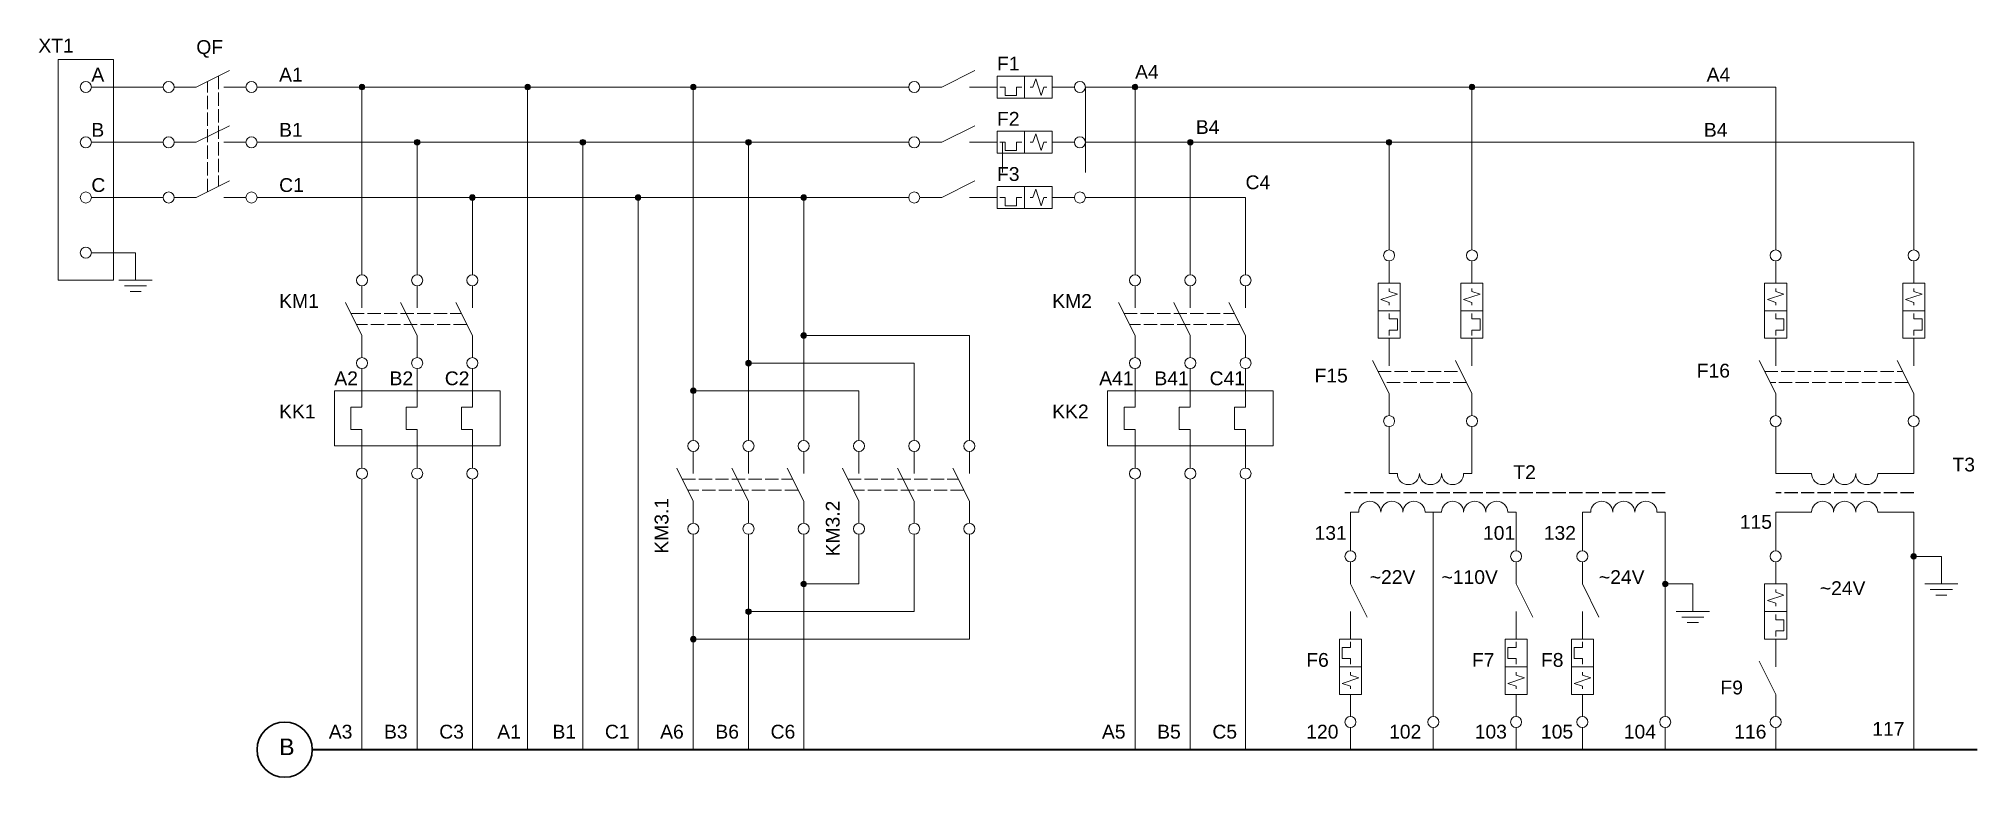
# Model space of a CAD drawing. Header units: millimetres. Extents: x 598 to 4132, y 1883 to 3415.
# Drawn here: x 1772.5 to 2123.5, y 2305.5 to 2439.2 of the extents above; entities that cross this region are included whole.
import ezdxf

# ---------------------------------------------------------------- set-up
doc = ezdxf.new("R2010")
doc.units = ezdxf.units.MM
doc.linetypes.add('ACAD_ISO02W100', pattern=[15, 12, -3])
doc.layers.get('0').update_dxf_attribs({"lineweight": 20})
doc.styles.get("Standard").update_dxf_attribs({"font": 'arial.ttf'})

msp = doc.modelspace()

# ---------------------------------------------------------------- texts
for s, height, p in [('XT1', 2.5, (1772.4, 2436.75)), ('QF', 2.5, (1801, 2436.5)), ('A', 2.5, (1782, 2431.5)), ('A1', 2.5, (1816, 2431.5)), ('F1', 2.5, (1946, 2433.5)), ('A4', 2.5, (1971, 2432)), ('A4', 2.5, (2074.5, 2431.5)), ('F2', 2.5, (1946, 2423.5)), ('B', 2.5, (1782, 2421.5)), ('B1', 2.5, (1816, 2421.5)), ('B4', 2.5, (1982, 2422)), ('B4', 2.5, (2074, 2421.5)), ('F3', 2.5, (1946, 2413.5)), ('C', 2.5, (1782, 2411.5)), ('C1', 2.5, (1816, 2411.5)), ('C4', 2.5, (1991, 2412)), ('KM1', 2.5, (1816, 2390.5)), ('KM2', 2.5, (1956, 2390.5)), ('F16', 2.5, (2072.71, 2377.89)), ('A2', 2.5, (1826, 2376.5)), ('B2', 2.5, (1836, 2376.5)), ('C2', 2.5, (1846, 2376.5)), ('A41', 2.5, (1964.5, 2376.5)), ('B41', 2.5, (1974.5, 2376.5)), ('C41', 2.5, (1984.5, 2376.5)), ('F15', 2.5, (2003.5, 2377)), ('KK1', 2.5, (1816, 2370.5)), ('KK2', 2.5, (1956, 2370.5)), ('T3', 2.5, (2119.02, 2360.88)), ('T2', 2.5, (2039.5, 2359.5)), ('115', 2.5, (2080.5, 2350.5)), ('131', 2.5, (2003.5, 2348.5)), ('101', 2.5, (2034, 2348.5)), ('132', 2.5, (2045, 2348.5)), ('~22V', 2.5, (2013.5, 2340.5)), ('~110V', 2.5, (2026.5, 2340.5)), ('~24V', 2.5, (2055, 2340.5)), ('~24V', 2.5, (2095, 2338.5)), ('F6', 2.5, (2002, 2325.5)), ('F7', 2.5, (2032, 2325.5)), ('F8', 2.5, (2044.5, 2325.5)), ('F9', 2.5, (2077, 2320.5)), ('A3', 2.5, (1825, 2312.5)), ('B3', 2.5, (1835, 2312.5)), ('C3', 2.5, (1845, 2312.5)), ('A1', 2.5, (1855.5, 2312.5)), ('B1', 2.5, (1865.5, 2312.5)), ('C1', 2.5, (1875, 2312.5)), ('A6', 2.5, (1885, 2312.5)), ('B6', 2.5, (1895, 2312.5)), ('C6', 2.5, (1905, 2312.5)), ('A5', 2.5, (1965, 2312.5)), ('B5', 2.5, (1975, 2312.5)), ('C5', 2.5, (1985, 2312.5)), ('120', 2.5, (2002, 2312.5)), ('102', 2.5, (2017, 2312.5)), ('103', 2.5, (2032.5, 2312.5)), ('105', 2.5, (2044.5, 2312.5)), ('104', 2.5, (2059.5, 2312.5)), ('116', 2.5, (2079.5, 2312.5)), ('117', 2.5, (2104.5, 2313)), ('B', 3, (1816, 2309.5))]:
    msp.add_text(s, height=height).set_placement(p)
for s, p in [('KM3.1', (1886.5, 2346)), ('KM3.2', (1917.5, 2345.5))]:
    msp.add_text(s, height=2.5, rotation=90).set_placement(p)

# ---------------------------------------------------------------- hatches: boundary and pattern name
h = msp.add_hatch(color=256)
h.dxf.hatch_style = 1
h.paths.add_polyline_path([(1831.5, 2430.5, 1), (1830.5, 2430.5, 1)])
h = msp.add_hatch(color=256)
h.dxf.hatch_style = 1
h.paths.add_polyline_path([(1861.5, 2430.5, 1), (1860.5, 2430.5, 1)])
h = msp.add_hatch(color=256)
h.dxf.hatch_style = 1
h.paths.add_polyline_path([(1891.5, 2430.5, 1), (1890.5, 2430.5, 1)])
h = msp.add_hatch(color=256)
h.dxf.hatch_style = 1
h.paths.add_polyline_path([(1971.5, 2430.5, 1), (1970.5, 2430.5, 1)])
h = msp.add_hatch(color=256)
h.dxf.hatch_style = 1
h.paths.add_polyline_path([(2032.5, 2430.5, 1), (2031.5, 2430.5, 1)])
h = msp.add_hatch(color=256)
h.dxf.hatch_style = 1
h.paths.add_polyline_path([(1841.5, 2420.5, 1), (1840.5, 2420.5, 1)])
h = msp.add_hatch(color=256)
h.dxf.hatch_style = 1
h.paths.add_polyline_path([(1871.5, 2420.5, 1), (1870.5, 2420.5, 1)])
h = msp.add_hatch(color=256)
h.dxf.hatch_style = 1
h.paths.add_polyline_path([(1901.5, 2420.5, 1), (1900.5, 2420.5, 1)])
h = msp.add_hatch(color=256)
h.dxf.hatch_style = 1
h.paths.add_polyline_path([(1981.5, 2420.5, 1), (1980.5, 2420.5, 1)])
h = msp.add_hatch(color=256)
h.dxf.hatch_style = 1
h.paths.add_polyline_path([(2017.5, 2420.5, 1), (2016.5, 2420.5, 1)])
h = msp.add_hatch(color=256)
h.dxf.hatch_style = 1
h.paths.add_polyline_path([(1851.5, 2410.5, 1), (1850.5, 2410.5, 1)])
h = msp.add_hatch(color=256)
h.dxf.hatch_style = 1
h.paths.add_polyline_path([(1881.5, 2410.5, 1), (1880.5, 2410.5, 1)])
h = msp.add_hatch(color=256)
h.dxf.hatch_style = 1
h.paths.add_polyline_path([(1911.5, 2410.5, 1), (1910.5, 2410.5, 1)])
h = msp.add_hatch(color=256)
h.dxf.hatch_style = 1
h.paths.add_polyline_path([(1911.5, 2385.5, 1), (1910.5, 2385.5, 1)])
h = msp.add_hatch(color=256)
h.dxf.hatch_style = 1
h.paths.add_polyline_path([(1901.5, 2380.5, 1), (1900.5, 2380.5, 1)])
h = msp.add_hatch(color=256)
h.dxf.hatch_style = 1
h.paths.add_polyline_path([(1891.5, 2375.5, 1), (1890.5, 2375.5, 1)])
h = msp.add_hatch(color=256)
h.dxf.hatch_style = 1
h.paths.add_polyline_path([(2112.5, 2345.5, 1), (2111.5, 2345.5, 1)])
h = msp.add_hatch(color=256)
h.dxf.hatch_style = 1
h.paths.add_polyline_path([(1911.5, 2340.5, 1), (1910.5, 2340.5, 1)])
h = msp.add_hatch(color=256)
h.dxf.hatch_style = 1
h.paths.add_polyline_path([(2067.5, 2340.5, 1), (2066.5, 2340.5, 1)])
h = msp.add_hatch(color=256)
h.dxf.hatch_style = 1
h.paths.add_polyline_path([(1901.5, 2335.5, 1), (1900.5, 2335.5, 1)])
h = msp.add_hatch(color=256)
h.dxf.hatch_style = 1
h.paths.add_polyline_path([(1891.5, 2330.5, 1), (1890.5, 2330.5, 1)])

# ---------------------------------------------------------------- linework, layer by layer
for p, q in [((1801, 2430.5), (1807, 2433.5)), ((1936, 2430.5), (1942, 2433.5)), ((1782, 2430.5), (1795, 2430.5)), ((1797, 2430.5), (1801, 2430.5)), ((1810, 2430.5), (1806, 2430.5)), ((1812, 2430.5), (1831, 2430.5)), ((1831, 2430.5), (1831, 2396.5)), ((1831, 2430.5), (1930, 2430.5)), ((1861, 2430.5), (1861, 2310.5)), ((1891, 2376), (1891, 2430.5)), ((1932, 2430.5), (1936, 2430.5)), ((1946, 2430.5), (1941, 2430.5)), ((1946.5, 2430.5), (1947.5, 2430.5)), ((1947.5, 2430.5), (1947.5, 2429)), ((1949.5, 2429), (1949.5, 2430.5)), ((1949.5, 2430.5), (1950.5, 2430.5)), ((1951, 2432.5), (1951, 2428.5)), ((1952, 2430.5), (1952.5, 2430.5)), ((1952.5, 2430.5), (1953, 2432)), ((1953, 2432), (1954, 2429)), ((1954, 2429), (1954.5, 2430.5)), ((1954.5, 2430.5), (1955, 2430.5)), ((1956, 2430.5), (1960, 2430.5)), ((2087, 2430.5), (1962, 2430.5)), ((1962, 2415), (1962, 2430.5)), ((1971, 2430.5), (1971, 2396.5)), ((2032, 2401), (2032, 2430.5)), ((2087, 2401), (2087, 2430.5)), ((1947.5, 2429), (1949.5, 2429)), ((1801, 2420.5), (1807, 2423.5)), ((1936, 2420.5), (1942, 2423.5)), ((1951, 2422.5), (1951, 2418.5)), ((1782, 2420.5), (1795, 2420.5)), ((1797, 2420.5), (1801, 2420.5)), ((1810, 2420.5), (1806, 2420.5)), ((1812, 2420.5), (1841, 2420.5)), ((1841, 2420.5), (1841, 2396.5)), ((1841, 2420.5), (1930, 2420.5)), ((1871, 2420.5), (1871, 2310.5)), ((1901, 2380.5), (1901, 2420.5)), ((1932, 2420.5), (1936, 2420.5)), ((1946, 2420.5), (1941, 2420.5)), ((1946.5, 2420.5), (1947.5, 2420.5)), ((1947, 2415), (1947, 2420.5)), ((1947.5, 2420.5), (1947.5, 2419)), ((1947.5, 2419), (1949.5, 2419)), ((1949.5, 2419), (1949.5, 2420.5)), ((1949.5, 2420.5), (1950.5, 2420.5)), ((1952, 2420.5), (1952.5, 2420.5)), ((1952.5, 2420.5), (1953, 2422)), ((1953, 2422), (1954, 2419)), ((1954, 2419), (1954.5, 2420.5)), ((1954.5, 2420.5), (1955, 2420.5)), ((1956, 2420.5), (1960, 2420.5)), ((2112, 2420.5), (1962, 2420.5)), ((1981, 2420.5), (1981, 2396.5)), ((2017, 2401), (2017, 2420.5)), ((2112, 2401), (2112, 2420.5)), ((1801, 2410.5), (1807, 2413.5)), ((1936, 2410.5), (1942, 2413.5)), ((1951, 2412.5), (1951, 2408.5)), ((1952.5, 2410.5), (1953, 2412)), ((1953, 2412), (1954, 2409)), ((1782, 2410.5), (1795, 2410.5)), ((1797, 2410.5), (1801, 2410.5)), ((1810, 2410.5), (1806, 2410.5)), ((1812, 2410.5), (1851, 2410.5)), ((1851, 2410.5), (1930, 2410.5)), ((1851, 2410), (1851, 2396.5)), ((1881, 2410.5), (1881, 2310.5)), ((1911, 2385.5), (1911, 2410.5)), ((1932, 2410.5), (1936, 2410.5)), ((1946, 2410.5), (1941, 2410.5)), ((1946.5, 2410.5), (1947.5, 2410.5)), ((1947.5, 2410.5), (1947.5, 2409)), ((1947.5, 2409), (1949.5, 2409)), ((1949.5, 2409), (1949.5, 2410.5)), ((1949.5, 2410.5), (1950.5, 2410.5)), ((1952, 2410.5), (1952.5, 2410.5)), ((1954, 2409), (1954.5, 2410.5)), ((1954.5, 2410.5), (1955, 2410.5)), ((1956, 2410.5), (1960, 2410.5)), ((1962, 2410.5), (1991, 2410.5)), ((1991, 2410.5), (1991, 2396.5)), ((1782, 2400.5), (1790, 2400.5)), ((1790, 2400.5), (1790, 2395.5)), ((2017, 2395), (2017, 2399)), ((2032, 2395), (2032, 2399)), ((2087, 2395), (2087, 2399)), ((2112, 2395), (2112, 2399)), ((1787, 2395.5), (1793, 2395.5)), ((1788, 2394.5), (1792, 2394.5)), ((1831, 2394.5), (1831, 2390.5)), ((1841, 2394.5), (1841, 2390.5)), ((1851, 2394.5), (1851, 2390.5)), ((1971, 2394.5), (1971, 2390.5)), ((1981, 2394.5), (1981, 2390.5)), ((1991, 2394.5), (1991, 2390.5)), ((2017, 2393.5), (2017, 2394)), ((2032, 2393.5), (2032, 2394)), ((2087, 2393.5), (2087, 2394)), ((2112, 2393.5), (2112, 2394)), ((1789, 2393.5), (1791, 2393.5)), ((1831, 2385.5), (1828, 2391.5)), ((1841, 2385.5), (1838, 2391.5)), ((1851, 2385.5), (1848, 2391.5)), ((1971, 2385.5), (1968, 2391.5)), ((1981, 2385.5), (1978, 2391.5)), ((1991, 2385.5), (1988, 2391.5)), ((2015.5, 2392), (2018.5, 2393)), ((2017, 2391.5), (2015.5, 2392)), ((2018.5, 2393), (2017, 2393.5)), ((2017, 2391), (2017, 2391.5)), ((2030.5, 2392), (2033.5, 2393)), ((2032, 2391.5), (2030.5, 2392)), ((2033.5, 2393), (2032, 2393.5)), ((2032, 2391), (2032, 2391.5)), ((2085.5, 2392), (2088.5, 2393)), ((2087, 2391.5), (2085.5, 2392)), ((2088.5, 2393), (2087, 2393.5)), ((2087, 2391), (2087, 2391.5)), ((2110.5, 2392), (2113.5, 2393)), ((2112, 2391.5), (2110.5, 2392)), ((2113.5, 2393), (2112, 2393.5)), ((2112, 2391), (2112, 2391.5)), ((2015, 2390), (2019, 2390)), ((2017, 2388.5), (2017, 2389.5)), ((2018.5, 2388.5), (2017, 2388.5)), ((2018.5, 2386.5), (2018.5, 2388.5)), ((2030, 2390), (2034, 2390)), ((2032, 2388.5), (2032, 2389.5)), ((2033.5, 2388.5), (2032, 2388.5)), ((2033.5, 2386.5), (2033.5, 2388.5)), ((2085, 2390), (2089, 2390)), ((2087, 2388.5), (2087, 2389.5)), ((2088.5, 2388.5), (2087, 2388.5)), ((2088.5, 2386.5), (2088.5, 2388.5)), ((2110, 2390), (2114, 2390)), ((2112, 2388.5), (2112, 2389.5)), ((2113.5, 2388.5), (2112, 2388.5)), ((2113.5, 2386.5), (2113.5, 2388.5)), ((1831, 2381.5), (1831, 2385.5)), ((1841, 2381.5), (1841, 2385.5)), ((1851, 2381.5), (1851, 2385.5)), ((1911, 2366.5), (1911, 2385.5)), ((1911, 2385.5), (1941, 2385.5)), ((1941, 2385.5), (1941, 2366.5)), ((1971, 2381.5), (1971, 2385.5)), ((1981, 2381.5), (1981, 2385.5)), ((1991, 2381.5), (1991, 2385.5)), ((2017, 2385.5), (2017, 2386.5)), ((2017, 2386.5), (2018.5, 2386.5)), ((2017, 2385), (2017, 2380)), ((2032, 2385.5), (2032, 2386.5)), ((2032, 2386.5), (2033.5, 2386.5)), ((2032, 2385), (2032, 2380)), ((2087, 2385.5), (2087, 2386.5)), ((2087, 2386.5), (2088.5, 2386.5)), ((2087, 2385), (2087, 2380)), ((2112, 2385.5), (2112, 2386.5)), ((2112, 2386.5), (2113.5, 2386.5)), ((2112, 2385), (2112, 2380)), ((1901, 2366.5), (1901, 2380.5)), ((1901, 2380.5), (1931, 2380.5)), ((1931, 2380.5), (1931, 2366.5)), ((2017, 2375), (2014, 2381)), ((2032, 2375), (2029, 2381)), ((2087, 2375), (2084, 2381)), ((2112, 2375), (2109, 2381)), ((1831, 2379.5), (1831, 2372.5)), ((1841, 2379.5), (1841, 2372.5)), ((1851, 2379.5), (1851, 2372.5)), ((1971, 2379.5), (1971, 2372.5)), ((1981, 2379.5), (1981, 2372.5)), ((1991, 2379.5), (1991, 2372.5)), ((1891, 2366.5), (1891, 2375.5)), ((1891, 2375.5), (1921, 2375.5)), ((1921, 2375.5), (1921, 2366.5)), ((2017, 2371), (2017, 2375)), ((2032, 2371), (2032, 2375)), ((2087, 2371), (2087, 2375)), ((2112, 2371), (2112, 2375)), ((1831, 2372.5), (1829, 2372.5)), ((1829, 2372.5), (1829, 2368.5)), ((1841, 2372.5), (1839, 2372.5)), ((1839, 2372.5), (1839, 2368.5)), ((1851, 2372.5), (1849, 2372.5)), ((1849, 2372.5), (1849, 2368.5)), ((1971, 2372.5), (1969, 2372.5)), ((1969, 2372.5), (1969, 2368.5)), ((1981, 2372.5), (1979, 2372.5)), ((1979, 2372.5), (1979, 2368.5)), ((1991, 2372.5), (1989, 2372.5)), ((1989, 2372.5), (1989, 2368.5)), ((1829, 2368.5), (1831, 2368.5)), ((1831, 2368.5), (1831, 2361.5)), ((1839, 2368.5), (1841, 2368.5)), ((1841, 2368.5), (1841, 2361.5)), ((1849, 2368.5), (1851, 2368.5)), ((1851, 2368.5), (1851, 2361.5)), ((1969, 2368.5), (1971, 2368.5)), ((1971, 2368.5), (1971, 2361.5)), ((1979, 2368.5), (1981, 2368.5)), ((1981, 2368.5), (1981, 2361.5)), ((1989, 2368.5), (1991, 2368.5)), ((1991, 2368.5), (1991, 2361.5)), ((2017, 2360.5), (2017, 2369)), ((2032, 2360.5), (2032, 2369)), ((2087, 2360.5), (2087, 2369)), ((2112, 2360.5), (2112, 2369)), ((1891, 2364.5), (1891, 2360.5)), ((1901, 2364.5), (1901, 2360.5)), ((1911, 2364.5), (1911, 2360.5)), ((1921, 2364.5), (1921, 2360.5)), ((1931, 2364.5), (1931, 2360.5)), ((1941, 2364.5), (1941, 2360.5)), ((1831, 2359.5), (1831, 2310.5)), ((1841, 2359.5), (1841, 2310.5)), ((1851, 2359.5), (1851, 2310.5)), ((1891, 2355.5), (1888, 2361.5)), ((1901, 2355.5), (1898, 2361.5)), ((1911, 2355.5), (1908, 2361.5)), ((1921, 2355.5), (1918, 2361.5)), ((1931, 2355.5), (1928, 2361.5)), ((1941, 2355.5), (1938, 2361.5)), ((1971, 2359.5), (1971, 2310.5)), ((1981, 2359.5), (1981, 2310.5)), ((1991, 2359.5), (1991, 2310.5)), ((2017, 2360.5), (2018.5, 2360.5)), ((2030.5, 2360.5), (2032, 2360.5)), ((2092, 2360.5), (2087, 2360.5)), ((2092, 2360.5), (2093.5, 2360.5)), ((2105.5, 2360.5), (2107, 2360.5)), ((2107, 2360.5), (2112, 2360.5)), ((1891, 2351.5), (1891, 2355.5)), ((1901, 2351.5), (1901, 2355.5)), ((1911, 2351.5), (1911, 2355.5)), ((1921, 2351.5), (1921, 2355.5)), ((1931, 2351.5), (1931, 2355.5)), ((1941, 2351.5), (1941, 2355.5)), ((2011.5, 2353.5), (2010, 2353.5)), ((2010, 2353.5), (2010, 2346.5)), ((2025, 2353.5), (2023.5, 2353.5)), ((2026.5, 2353.5), (2025, 2353.5)), ((2025, 2353.5), (2025, 2316.5)), ((2040, 2353.5), (2038.5, 2353.5)), ((2040, 2353.5), (2040, 2346.5)), ((2053.5, 2353.5), (2052, 2353.5)), ((2052, 2353.5), (2052, 2346.5)), ((2067, 2353.5), (2065.5, 2353.5)), ((2067, 2353.5), (2067, 2316.5)), ((2092, 2353.5), (2087, 2353.5)), ((2087, 2353.5), (2087, 2346.5)), ((2093.5, 2353.5), (2092, 2353.5)), ((2107, 2353.5), (2105.5, 2353.5)), ((2107, 2353.5), (2112, 2353.5)), ((2112, 2353.5), (2112, 2310.5)), ((1891, 2349.5), (1891, 2330.5)), ((1901, 2349.5), (1901, 2335.5)), ((1911, 2349.5), (1911, 2340.5)), ((1921, 2340.5), (1921, 2349.5)), ((1931, 2335.5), (1931, 2349.5)), ((1941, 2330.5), (1941, 2349.5)), ((2112.5, 2345.5), (2117, 2345.5)), ((2117, 2345.5), (2117, 2340.5)), ((2010, 2344.5), (2010, 2340.5)), ((2040, 2344.5), (2040, 2340.5)), ((2052, 2344.5), (2052, 2340.5)), ((2087, 2340.5), (2087, 2344.5)), ((1911, 2340.5), (1921, 2340.5)), ((1911, 2340.5), (1911, 2310.5)), ((2010, 2340.5), (2013, 2334.5)), ((2040, 2340.5), (2043, 2334.5)), ((2052, 2340.5), (2055, 2334.5)), ((2067.5, 2340.5), (2072, 2340.5)), ((2072, 2340.5), (2072, 2335.5)), ((2085.5, 2337.5), (2088.5, 2338.5)), ((2087, 2339), (2087, 2339.5)), ((2088.5, 2338.5), (2087, 2339)), ((2114, 2340.5), (2120, 2340.5)), ((2115, 2339.5), (2119, 2339.5)), ((2116, 2338.5), (2118, 2338.5)), ((1901, 2335.5), (1931, 2335.5)), ((1901, 2335.5), (1901, 2310.5)), ((2010, 2330.5), (2010, 2335.5)), ((2040, 2330.5), (2040, 2335.5)), ((2052, 2330.5), (2052, 2335.5)), ((2069, 2335.5), (2075, 2335.5)), ((2070, 2334.5), (2074, 2334.5)), ((2085, 2335.5), (2089, 2335.5)), ((2087, 2337), (2085.5, 2337.5)), ((2087, 2336.5), (2087, 2337)), ((2087, 2334), (2087, 2335)), ((2071, 2333.5), (2073, 2333.5)), ((2088.5, 2334), (2087, 2334)), ((2087, 2331), (2087, 2332)), ((2087, 2332), (2088.5, 2332)), ((2088.5, 2332), (2088.5, 2334)), ((1891, 2330.5), (1941, 2330.5)), ((1891, 2330.5), (1891, 2310.5)), ((2010, 2329), (2008.5, 2329)), ((2008.5, 2329), (2008.5, 2327)), ((2010, 2330), (2010, 2329)), ((2040, 2329), (2038.5, 2329)), ((2038.5, 2329), (2038.5, 2327)), ((2040, 2330), (2040, 2329)), ((2052, 2329), (2050.5, 2329)), ((2050.5, 2329), (2050.5, 2327)), ((2052, 2330), (2052, 2329)), ((2087, 2330.5), (2087, 2325.5)), ((2012, 2325.5), (2008, 2325.5)), ((2008.5, 2327), (2010, 2327)), ((2010, 2327), (2010, 2326)), ((2010, 2324.5), (2010, 2324)), ((2010, 2324), (2011.5, 2323.5)), ((2042, 2325.5), (2038, 2325.5)), ((2038.5, 2327), (2040, 2327)), ((2040, 2327), (2040, 2326)), ((2040, 2324.5), (2040, 2324)), ((2040, 2324), (2041.5, 2323.5)), ((2054, 2325.5), (2050, 2325.5)), ((2050.5, 2327), (2052, 2327)), ((2052, 2327), (2052, 2326)), ((2052, 2324.5), (2052, 2324)), ((2052, 2324), (2053.5, 2323.5)), ((2087, 2320.5), (2084, 2326.5)), ((2011.5, 2323.5), (2008.5, 2322.5)), ((2008.5, 2322.5), (2010, 2322)), ((2010, 2322), (2010, 2321.5)), ((2010, 2320.5), (2010, 2316.5)), ((2041.5, 2323.5), (2038.5, 2322.5)), ((2038.5, 2322.5), (2040, 2322)), ((2040, 2322), (2040, 2321.5)), ((2040, 2320.5), (2040, 2316.5)), ((2053.5, 2323.5), (2050.5, 2322.5)), ((2050.5, 2322.5), (2052, 2322)), ((2052, 2322), (2052, 2321.5)), ((2052, 2320.5), (2052, 2316.5)), ((2087, 2316.5), (2087, 2320.5)), ((2010, 2314.5), (2010, 2310.5)), ((2025, 2314.5), (2025, 2310.5)), ((2040, 2314.5), (2040, 2310.5)), ((2052, 2314.5), (2052, 2310.5)), ((2067, 2314.5), (2067, 2310.5)), ((2087, 2314.5), (2087, 2310.5))]:
    msp.add_line(p, q)
at = {"linetype": 'ACAD_ISO02W100', "lineweight": 25, "ltscale": 0.2}
for p, q in [((2067, 2357), (2009, 2357)), ((2112, 2357), (2087, 2357))]:
    msp.add_line(p, q, dxfattribs=at)
at = {"lineweight": 35}
msp.add_line((1822, 2310.5), (2123.5, 2310.5), dxfattribs=at)
for points in [[(1776, 2435.5), (1786, 2435.5), (1786, 2395.5), (1776, 2395.5)], [(1946, 2432.5), (1956, 2432.5), (1956, 2428.5), (1946, 2428.5)], [(1946, 2422.5), (1956, 2422.5), (1956, 2418.5), (1946, 2418.5)], [(1946, 2412.5), (1956, 2412.5), (1956, 2408.5), (1946, 2408.5)], [(2015, 2385), (2015, 2395), (2019, 2395), (2019, 2385)], [(2030, 2385), (2030, 2395), (2034, 2395), (2034, 2385)], [(2085, 2385), (2085, 2395), (2089, 2395), (2089, 2385)], [(2110, 2385), (2110, 2395), (2114, 2395), (2114, 2385)], [(1826, 2375.5), (1856, 2375.5), (1856, 2365.5), (1826, 2365.5)], [(1966, 2375.5), (1996, 2375.5), (1996, 2365.5), (1966, 2365.5)], [(2085, 2330.5), (2085, 2340.5), (2089, 2340.5), (2089, 2330.5)], [(2012, 2330.5), (2012, 2320.5), (2008, 2320.5), (2008, 2330.5)], [(2042, 2330.5), (2042, 2320.5), (2038, 2320.5), (2038, 2330.5)], [(2054, 2330.5), (2054, 2320.5), (2050, 2320.5), (2050, 2330.5)]]:
    msp.add_lwpolyline(points, close=True)
at = {"linetype": 'ACAD_ISO02W100', "ltscale": 0.2}
for points in [[(1803, 2411.5), (1803, 2431.5)], [(1805, 2432.5), (1805, 2412.5)], [(1829, 2389.5), (1849, 2389.5)], [(1850, 2387.5), (1830, 2387.5)], [(1969, 2389.5), (1989, 2389.5)], [(1990, 2387.5), (1970, 2387.5)], [(2015, 2379), (2030, 2379)], [(2031, 2377), (2016, 2377)], [(2085, 2379), (2110, 2379)], [(2111, 2377), (2086, 2377)], [(1889, 2359.5), (1909, 2359.5)], [(1919, 2359.5), (1939, 2359.5)], [(1910, 2357.5), (1890, 2357.5)], [(1940, 2357.5), (1920, 2357.5)]]:
    msp.add_lwpolyline(points, dxfattribs=at)
for centre, radius in [((1781, 2430.5), 1), ((1796, 2430.5), 1), ((1811, 2430.5), 1), ((1831, 2430.5), 0.5), ((1861, 2430.5), 0.5), ((1891, 2430.5), 0.5), ((1931, 2430.5), 1), ((1961, 2430.5), 1), ((1971, 2430.5), 0.5), ((2032, 2430.5), 0.5), ((1781, 2420.5), 1), ((1796, 2420.5), 1), ((1811, 2420.5), 1), ((1841, 2420.5), 0.5), ((1871, 2420.5), 0.5), ((1901, 2420.5), 0.5), ((1931, 2420.5), 1), ((1961, 2420.5), 1), ((1981, 2420.5), 0.5), ((2017, 2420.5), 0.5), ((1781, 2410.5), 1), ((1796, 2410.5), 1), ((1811, 2410.5), 1), ((1851, 2410.5), 0.5), ((1881, 2410.5), 0.5), ((1911, 2410.5), 0.5), ((1931, 2410.5), 1), ((1961, 2410.5), 1), ((1781, 2400.5), 1), ((2017, 2400), 1), ((2032, 2400), 1), ((2087, 2400), 1), ((2112, 2400), 1), ((1831, 2395.5), 1), ((1841, 2395.5), 1), ((1851, 2395.5), 1), ((1971, 2395.5), 1), ((1981, 2395.5), 1), ((1991, 2395.5), 1), ((1911, 2385.5), 0.5), ((1831, 2380.5), 1), ((1841, 2380.5), 1), ((1851, 2380.5), 1), ((1901, 2380.5), 0.5), ((1971, 2380.5), 1), ((1981, 2380.5), 1), ((1991, 2380.5), 1), ((1891, 2375.5), 0.5), ((2017, 2370), 1), ((2032, 2370), 1), ((2087, 2370), 1), ((2112, 2370), 1), ((1891, 2365.5), 1), ((1901, 2365.5), 1), ((1911, 2365.5), 1), ((1921, 2365.5), 1), ((1931, 2365.5), 1), ((1941, 2365.5), 1), ((1831, 2360.5), 1), ((1841, 2360.5), 1), ((1851, 2360.5), 1), ((1971, 2360.5), 1), ((1981, 2360.5), 1), ((1991, 2360.5), 1), ((1891, 2350.5), 1), ((1901, 2350.5), 1), ((1911, 2350.5), 1), ((1921, 2350.5), 1), ((1931, 2350.5), 1), ((1941, 2350.5), 1), ((2010, 2345.5), 1), ((2040, 2345.5), 1), ((2052, 2345.5), 1), ((2087, 2345.5), 1), ((2112, 2345.5), 0.5), ((1911, 2340.5), 0.5), ((2067, 2340.5), 0.5), ((1901, 2335.5), 0.5), ((1891, 2330.5), 0.5), ((2010, 2315.5), 1), ((2025, 2315.5), 1), ((2040, 2315.5), 1), ((2052, 2315.5), 1), ((2067, 2315.5), 1), ((2087, 2315.5), 1)]:
    msp.add_circle(centre, radius)
at = {"lineweight": 30}
msp.add_circle((1817, 2310.5), 5, dxfattribs=at)
for centre, start, end in [((2020.5, 2360.5), 180, 0), ((2024.5, 2360.5), 180, 0), ((2028.5, 2360.5), 180, 0), ((2095.5, 2360.5), 180, 0), ((2099.5, 2360.5), 180, 0), ((2103.5, 2360.5), 180, 0), ((2013.5, 2353.5), 0, 180), ((2017.5, 2353.5), 0, 180), ((2021.5, 2353.5), 0, 180), ((2028.5, 2353.5), 0, 180), ((2032.5, 2353.5), 0, 180), ((2036.5, 2353.5), 0, 180), ((2055.5, 2353.5), 0, 180), ((2059.5, 2353.5), 0, 180), ((2063.5, 2353.5), 0, 180), ((2095.5, 2353.5), 0, 180), ((2099.5, 2353.5), 0, 180), ((2103.5, 2353.5), 0, 180)]:
    msp.add_arc(centre, 2, start, end)

msp.set_redraw_order([(e.dxf.handle, doc.entitydb.next_handle()) for e in msp.query("TEXT MTEXT ATTDEF DIMENSION ARC_DIMENSION")])  # texts and dimensions are drawn at this point

doc.saveas('drawing.dxf')
